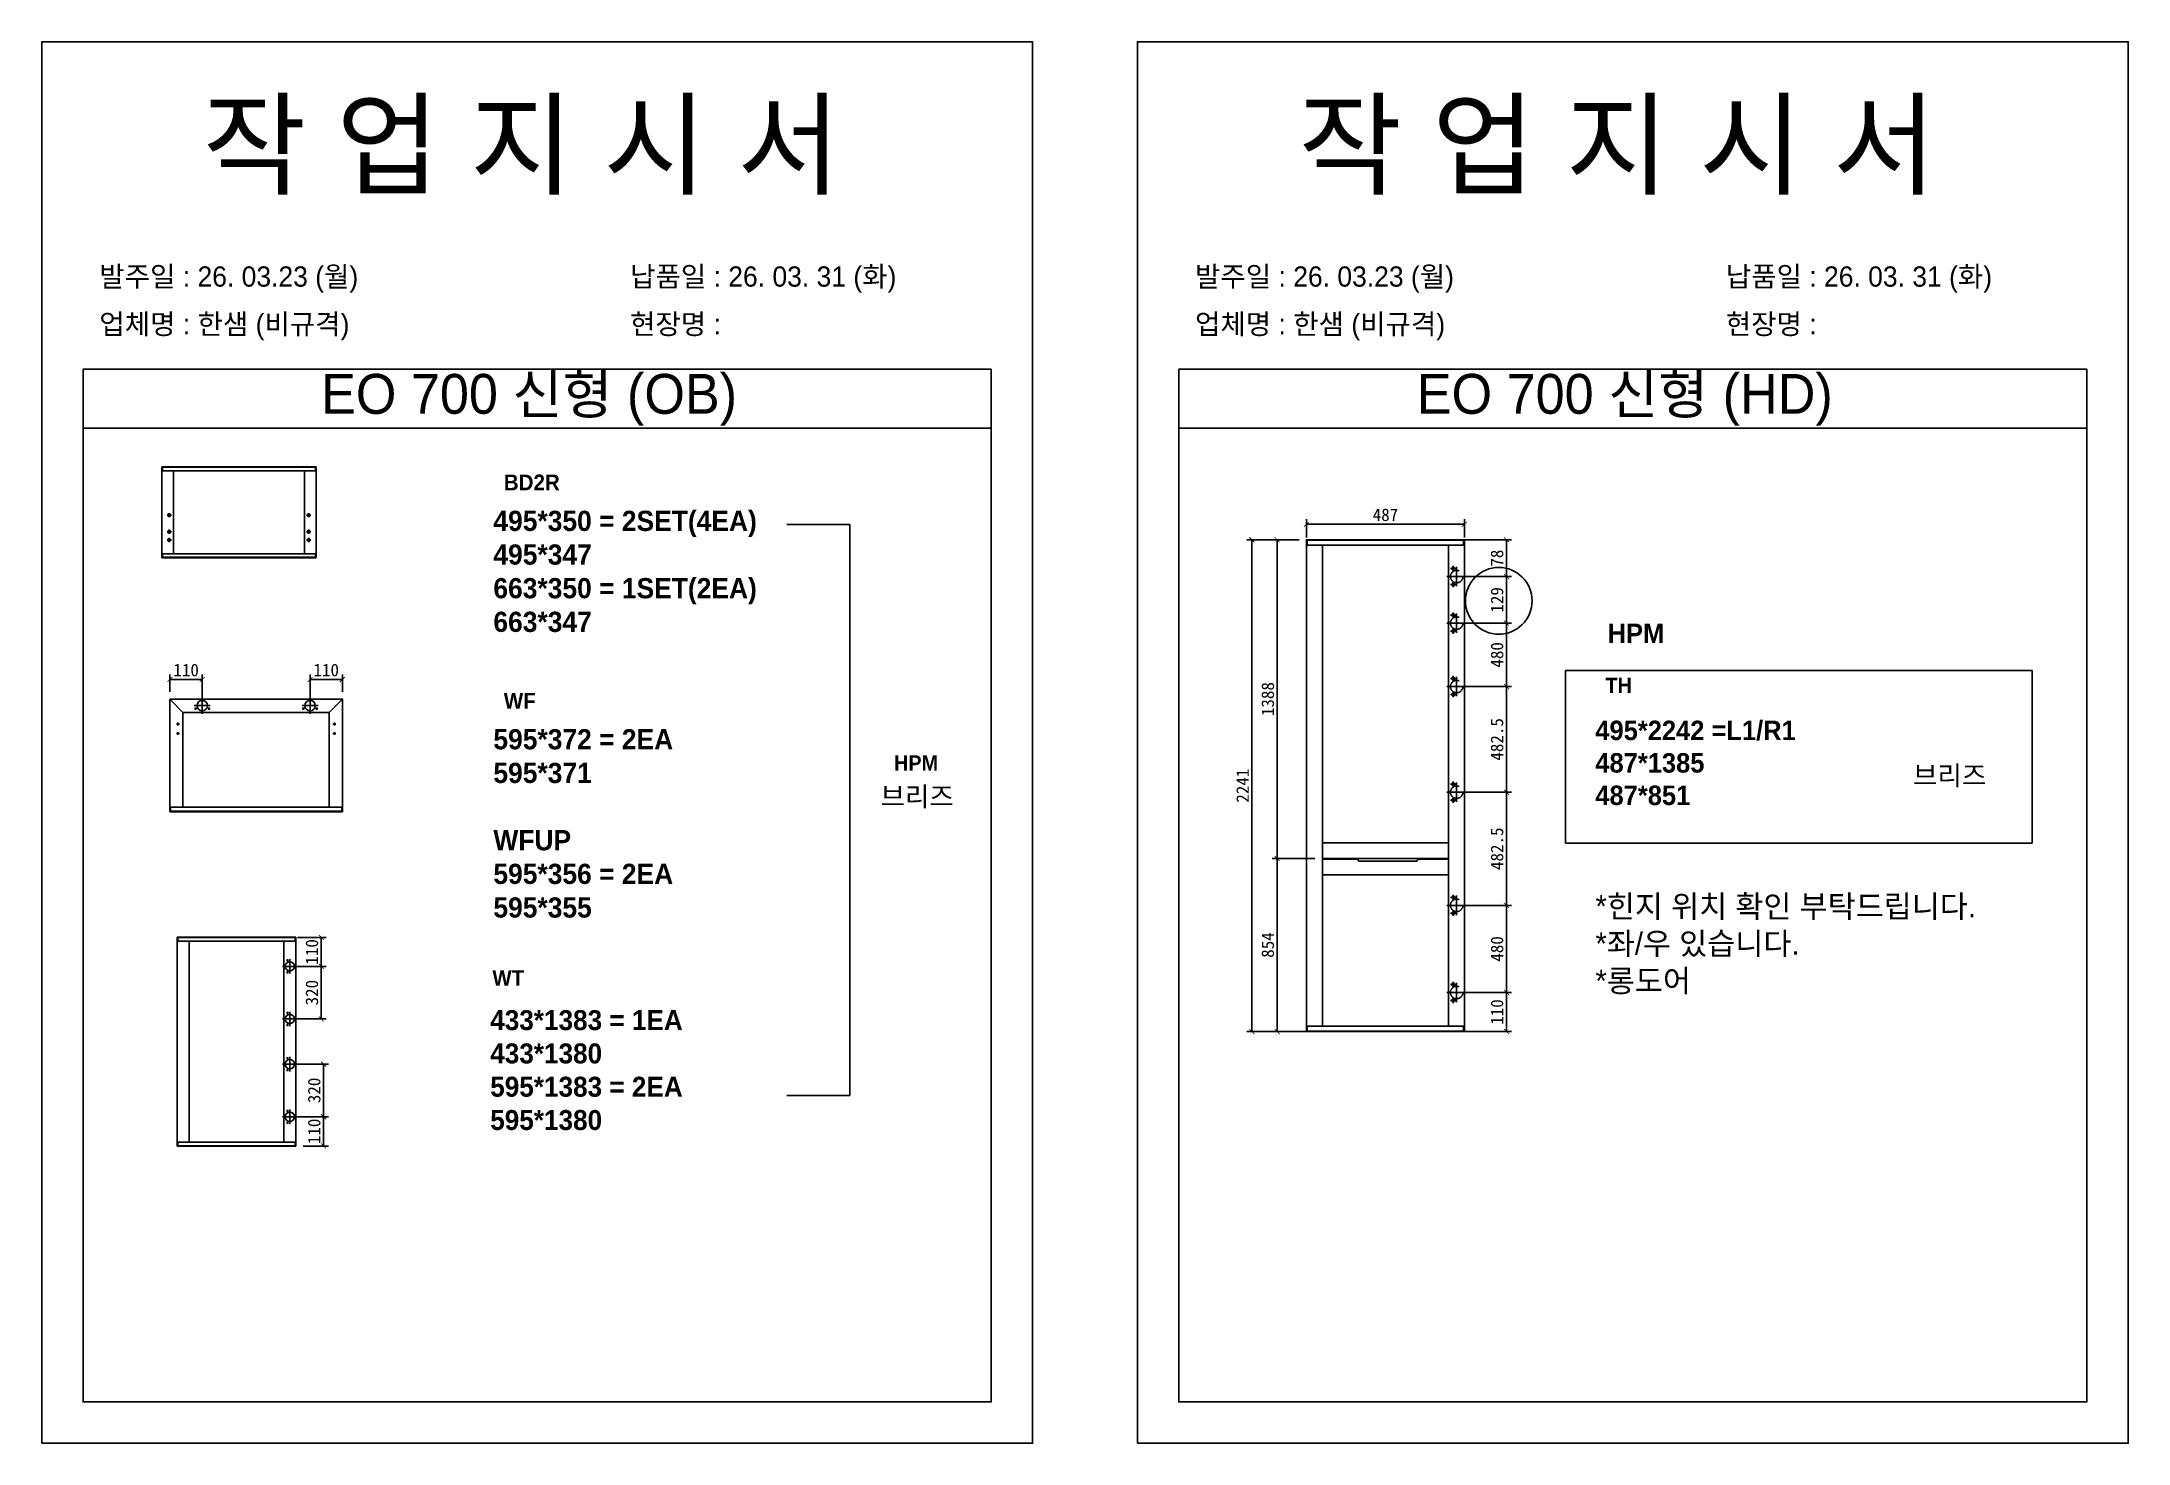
# Model space of a CAD drawing. Header units: millimetres. Extents: x -44117 to 256353, y -2095463 to 65325.
# Drawn here: x 118516 to 122686, y -808676 to -805875 of the extents above; entities that cross this region are included whole.
import ezdxf

# ---------------------------------------------------------------- set-up
doc = ezdxf.new("R2010")
doc.units = ezdxf.units.MM
doc.header["$LTSCALE"] = 10
doc.linetypes.add('CENTER', pattern=[50.8, 31.75, -6.35, 6.35, -6.35])
doc.linetypes.add('HIDDEN', pattern=[9.525, 6.35, -3.175])
doc.layers.add('CENTER', color=4, linetype='CENTER')
doc.layers.add('HIDDEN', color=3, linetype='HIDDEN')
doc.styles.add('MtX_Gulim', font='')
doc.styles.get('MtX_Gulim').set_extended_font_data('Gulim', bold=True)
doc.dimstyles.new('ISO-25', dxfattribs={"dimtxt": 2.5, "dimasz": 2.5, "dimexe": 1, "dimexo": 1, "dimtad": 1, "dimtxsty": 'Standard', "dimblk": 'ARCHTICK', "dimcen": 2.5, "dimadec": 0, "dimazin": 0, "dimtfac": 1, "dimtmove": 0, "dimatfit": 3, "dimfxl": 0, "dimarcsym": 0})

msp = doc.modelspace()

# ---------------------------------------------------------------- texts
at = {"linetype": 'Continuous', "style": 'MtX_Gulim'}
for s, height, p in [('BD2R', 31.421769, (119439.19938, -806771.1797)), ('TH', 30.315933, (121641.16446, -807176.10166)), ('WF', 31.421769, (119439.19938, -807207.63234)), ('HPM', 30.315933, (120219.13575, -807331.22679)), ('WT', 31.09714, (119416.48506, -807761.5656))]:
    msp.add_text(s, height=height, dxfattribs=at).set_placement(p)
at = {"attachment_point": 1}
for s, width, gutter_width, heights, insert, char_height in [('{\\fGulim|b0|i0|c129|p50;작 업 지 시 서}', 3898.9872873, 14.7362, [-183.72574], (118837.17469, -805997.5135), 165.0454901), ('{\\fGulim|b0|i0|c129|p50;작 업 지 시 서}', 3898.9872873, 14.7362, [-183.72574], (121027.37335, -805997.5135), 165.0454901), ('\\pt11;{\\fGulim|b0|i0|c129|p50;발주일 : 26. 03.23 (월)}', 3898.9872873, 14.7362, [40.67678], (118630.62102, -806323.73819), 40.4361451), ('{\\fGulim|b0|i0|c129|p50;납품일 : 26. 03. 31 (화)}', 3898.9872873, 14.7362, [41.36774], (119691.60178, -806323.73819), 40.4361451), ('\\pt11;{\\fGulim|b0|i0|c129|p50;발주일 : 26. 03.23 (월)}', 3898.9872873, 14.7362, [40.67678], (120820.81968, -806323.73819), 40.4361451), ('{\\fGulim|b0|i0|c129|p50;납품일 : 26. 03. 31 (화)}', 3898.9872873, 14.7362, [41.36774], (121881.80044, -806323.73819), 40.4361451), ('{\\fGulim|b0|i0|c129|p50;업체명 : 한샘 (비규격)}', 3898.9872873, 14.7362, [42.57324], (118630.62102, -806418.82347), 40.4361451), ('{\\fGulim|b0|i0|c129|p50;현장명 :  }', 3898.9872873, 14.7362, [45.12049], (119691.60178, -806418.82347), 40.4361451), ('{\\fGulim|b0|i0|c129|p50;업체명 : 한샘 (비규격)}', 3898.9872873, 14.7362, [42.57324], (120820.81968, -806418.82347), 40.4361451), ('{\\fGulim|b0|i0|c129|p50;현장명 :  }', 3898.9872873, 14.7362, [45.12049], (121881.80044, -806418.82347), 40.4361451), ('{\\fGulim|b0|i0|c129|p50;EO 700 신형 (OB)}', 1882.7812357, 7.11596, [-100.28675], (119073.88671, -806538.6315), 79.6987856), ('{\\fGulim|b0|i0|c129|p50;EO 700 신형 (HD)}', 1882.7812357, 7.11596, [-100.28675], (121264.08537, -806538.6315), 79.6987856), ('{\\f굴림|b1|i0|c129|p50;495*350 = 2SET(4EA)\\P\\C1;495*347\\P\\C256;663*350 = 1SET(2EA)\\P\\C1;663*347}', 12198.822037, 156.88766, [-252.46106], (119418.37621, -806812.13818), 40.342541), ('{\\f굴림|b1|i0|c129|p50;HPM}', 11769.5052121, 151.36626, [-39.95246], (121645.59191, -807037.66643), 38.9227538), ('{\\f굴림|b1|i0|c129|p50;495*2242 =L1/R1\\P\\C1;487*1385\\P487*851}', 11769.5052121, 151.36626, [-173.45338], (121621.07413, -807231.59431), 38.9227538), ('{\\f굴림|b1|i0|c129|p50;595*372 = 2EA\\P\\C1;595*371\\P\\P\\C256;WFUP\\P595*356 = 2EA\\P\\C1;595*355}', 12198.822037, 156.88766, [-377.91782], (119418.37621, -807248.59081), 40.342541), ('{\\f굴림|b1|i0|c129|p50;브리즈}', 11769.5052121, 151.36626, [-43.2475], (122256.11605, -807321.65707), 38.9227538), ('{\\f굴림|b1|i0|c129|p50;브리즈}', 11769.5052121, 151.36626, [-43.2475], (120192.18159, -807363.51629), 38.9227538), ('{\\fGulim|b0|i0|c129|p50;*힌지 위치 확인 부탁드립니다.\\P*좌/우 있습니다.\\P*롱도어}', 1055.7982644, 3.99038, [-205.09267], (121621.21696, -807580.24841), 44.6923083), ('{\\f굴림|b1|i0|c129|p50;433*1383 = 1EA\\P\\C1;433*1380\\P\\C256;595*1383 = 2EA\\P\\C1;595*1380}', 12072.7918459, 155.2668, [-240.98041], (119412.04425, -807810.13315), 39.9257485)]:
    msp.add_mtext_dynamic_manual_height_columns(s, width=width, gutter_width=gutter_width, heights=heights, dxfattribs=dict(at, insert=insert, char_height=char_height))

# ---------------------------------------------------------------- blocks, each defined once
blk = doc.blocks.new('_ArchTick')
at = {"color": 0, "linetype": 'ByBlock', "const_width": 0.15}
blk.add_lwpolyline([(-0.5, -0.5), (0.5, 0.5)], dxfattribs=at)
blk = doc.blocks.new('*D5369')
at = {"color": 0, "lineweight": -2}
for p, q in [((118771.9, -807173.9), (118771.9, -807139.3)), ((118771.9, -807149.3), (118836.4, -807149.3)), ((118836.4, -807186.6), (118836.4, -807139.3))]:
    blk.add_line(p, q, dxfattribs=at)
at = {"layer": 'Defpoints', "color": 0}
for p in [(118836.4, -807149.3), (118771.9, -807188.9), (118836.4, -807201.6)]:
    blk.add_point(p, dxfattribs=at)
at = {"color": 0, "lineweight": -2, "xscale": 10, "yscale": 10, "zscale": 10, "rotation": 180}
blk.add_blockref('_ArchTick', (118771.9, -807149.3), dxfattribs=at)
at = {"color": 0, "lineweight": -2, "xscale": 10, "yscale": 10, "zscale": 10}
blk.add_blockref('_ArchTick', (118836.4, -807149.3), dxfattribs=at)
at = {"color": 0, "insert": (118804.2, -807130.6), "char_height": 25, "attachment_point": 5}
blk.add_mtext('110', dxfattribs=at)
blk = doc.blocks.new('*D5370')
at = {"color": 0, "lineweight": -2}
for p, q in [((119052, -807186.6), (119052, -807139.3)), ((119052, -807149.3), (119116.5, -807149.3)), ((119116.5, -807173.9), (119116.5, -807139.3))]:
    blk.add_line(p, q, dxfattribs=at)
at = {"layer": 'Defpoints', "color": 0}
for p in [(119116.5, -807149.3), (119052, -807201.6), (119116.5, -807188.9)]:
    blk.add_point(p, dxfattribs=at)
at = {"color": 0, "lineweight": -2, "xscale": 10, "yscale": 10, "zscale": 10, "rotation": 180}
blk.add_blockref('_ArchTick', (119052, -807149.3), dxfattribs=at)
at = {"color": 0, "lineweight": -2, "xscale": 10, "yscale": 10, "zscale": 10}
blk.add_blockref('_ArchTick', (119116.5, -807149.3), dxfattribs=at)
at = {"color": 0, "insert": (119084.2, -807130.6), "char_height": 25, "attachment_point": 5}
blk.add_mtext('110', dxfattribs=at)
blk = doc.blocks.new('*D5371')
at = {"color": 0, "lineweight": -2}
for p, q in [((119026.5, -807664.8), (119084.4, -807664.8)), ((119074.4, -807722.7), (119074.4, -807664.8)), ((119026.5, -807722.7), (119084.4, -807722.7))]:
    blk.add_line(p, q, dxfattribs=at)
at = {"layer": 'Defpoints', "color": 0}
for p in [(119011.5, -807664.8), (119074.4, -807664.8), (119011.5, -807722.7)]:
    blk.add_point(p, dxfattribs=at)
at = {"color": 0, "lineweight": -2, "xscale": 10, "yscale": 10, "zscale": 10}
for p, rotation in [((119074.4, -807664.8), 90), ((119074.4, -807722.7), 270)]:
    blk.add_blockref('_ArchTick', p, dxfattribs=dict(at, rotation=rotation))
at = {"color": 0, "insert": (119055.7, -807693.7), "char_height": 25, "attachment_point": 5, "rotation": 90}
blk.add_mtext('110', dxfattribs=at)
blk = doc.blocks.new('*D5372')
at = {"color": 0, "lineweight": -2}
for p, q in [((119026.5, -808023.2), (119089, -808023.2)), ((119079, -808081.7), (119079, -808023.2)), ((119038.2, -808081.7), (119089, -808081.7))]:
    blk.add_line(p, q, dxfattribs=at)
at = {"layer": 'Defpoints', "color": 0}
for p in [(119011.5, -808023.2), (119079, -808023.2), (119023.2, -808081.7)]:
    blk.add_point(p, dxfattribs=at)
at = {"color": 0, "lineweight": -2, "xscale": 10, "yscale": 10, "zscale": 10}
for p, rotation in [((119079, -808023.2), 90), ((119079, -808081.7), 270)]:
    blk.add_blockref('_ArchTick', p, dxfattribs=dict(at, rotation=rotation))
at = {"color": 0, "insert": (119060.3, -808052.5), "char_height": 25, "attachment_point": 5, "rotation": 90}
blk.add_mtext('110', dxfattribs=at)
blk = doc.blocks.new('*D5373')
at = {"color": 0, "lineweight": -2}
for p, q in [((119026.5, -807918), (119089, -807918)), ((119079, -808023.2), (119079, -807918)), ((119026.5, -808023.2), (119089, -808023.2))]:
    blk.add_line(p, q, dxfattribs=at)
at = {"layer": 'Defpoints', "color": 0}
for p in [(119011.5, -807918), (119079, -807918), (119011.5, -808023.2)]:
    blk.add_point(p, dxfattribs=at)
at = {"color": 0, "lineweight": -2, "xscale": 10, "yscale": 10, "zscale": 10}
for p, rotation in [((119079, -807918), 90), ((119079, -808023.2), 270)]:
    blk.add_blockref('_ArchTick', p, dxfattribs=dict(at, rotation=rotation))
at = {"color": 0, "insert": (119060.3, -807970.6), "char_height": 25, "attachment_point": 5, "rotation": 90}
blk.add_mtext('320', dxfattribs=at)
blk = doc.blocks.new('*D5374')
at = {"color": 0, "lineweight": -2}
for p, q in [((119026.5, -807722.7), (119084.4, -807722.7)), ((119074.4, -807722.7), (119074.4, -807827.8)), ((119026.5, -807827.8), (119084.4, -807827.8))]:
    blk.add_line(p, q, dxfattribs=at)
at = {"layer": 'Defpoints', "color": 0}
for p in [(119011.5, -807722.7), (119011.5, -807827.8), (119074.4, -807827.8)]:
    blk.add_point(p, dxfattribs=at)
at = {"color": 0, "lineweight": -2, "xscale": 10, "yscale": 10, "zscale": 10}
for p, rotation in [((119074.4, -807722.7), 90), ((119074.4, -807827.8), 270)]:
    blk.add_blockref('_ArchTick', p, dxfattribs=dict(at, rotation=rotation))
at = {"color": 0, "insert": (119055.7, -807775.2), "char_height": 25, "attachment_point": 5, "rotation": 90}
blk.add_mtext('320', dxfattribs=at)
blk = doc.blocks.new('*D5375')
at = {"color": 0, "lineweight": -2}
for p, q in [((121358.8, -806870), (121453.4, -806870)), ((121443.4, -806870), (121443.4, -806943.6)), ((121358.8, -806943.6), (121453.4, -806943.6))]:
    blk.add_line(p, q, dxfattribs=at)
at = {"layer": 'Defpoints', "color": 0}
for p in [(121343.8, -806870), (121343.8, -806943.6), (121443.4, -806943.6)]:
    blk.add_point(p, dxfattribs=at)
at = {"color": 0, "lineweight": -2, "xscale": 10, "yscale": 10, "zscale": 10}
for p, rotation in [((121443.4, -806870), 90), ((121443.4, -806943.6), 270)]:
    blk.add_blockref('_ArchTick', p, dxfattribs=dict(at, rotation=rotation))
at = {"color": 0, "insert": (121424.6, -806906.8), "char_height": 25, "attachment_point": 5, "rotation": 90}
blk.add_mtext('78', dxfattribs=at)
blk = doc.blocks.new('*D5376')
at = {"color": 0, "lineweight": -2}
for p, q in [((121060.4, -807507), (120975.1, -807507)), ((120985.1, -807507), (120985.1, -807853)), ((121060.4, -807853), (120975.1, -807853))]:
    blk.add_line(p, q, dxfattribs=at)
at = {"layer": 'Defpoints', "color": 0}
for p in [(121075.4, -807507), (120985.1, -807853), (121075.4, -807853)]:
    blk.add_point(p, dxfattribs=at)
at = {"color": 0, "lineweight": -2, "xscale": 10, "yscale": 10, "zscale": 10}
for p, rotation in [((120985.1, -807507), 90), ((120985.1, -807853), 270)]:
    blk.add_blockref('_ArchTick', p, dxfattribs=dict(at, rotation=rotation))
at = {"color": 0, "insert": (120966.4, -807680), "char_height": 25, "attachment_point": 5, "rotation": 90}
blk.add_mtext('854', dxfattribs=at)
blk = doc.blocks.new('*D5377')
at = {"color": 0, "lineweight": -2}
for p, q in [((121358.8, -807774.9), (121453.4, -807774.9)), ((121443.4, -807774.9), (121443.4, -807853)), ((121358.8, -807853), (121453.4, -807853))]:
    blk.add_line(p, q, dxfattribs=at)
at = {"layer": 'Defpoints', "color": 0}
for p in [(121343.8, -807774.9), (121343.8, -807853), (121443.4, -807853)]:
    blk.add_point(p, dxfattribs=at)
at = {"color": 0, "lineweight": -2, "xscale": 10, "yscale": 10, "zscale": 10}
for p, rotation in [((121443.4, -807774.9), 90), ((121443.4, -807853), 270)]:
    blk.add_blockref('_ArchTick', p, dxfattribs=dict(at, rotation=rotation))
at = {"color": 0, "insert": (121424.6, -807813.9), "char_height": 25, "attachment_point": 5, "rotation": 90}
blk.add_mtext('110', dxfattribs=at)
blk = doc.blocks.new('*D5378')
at = {"color": 0, "lineweight": -2}
for p, q in [((121028.9, -806870), (120975.1, -806870)), ((120985.1, -806870), (120985.1, -807507)), ((121060.4, -807507), (120975.1, -807507))]:
    blk.add_line(p, q, dxfattribs=at)
at = {"layer": 'Defpoints', "color": 0}
for p in [(121043.9, -806870), (120985.1, -807507), (121075.4, -807507)]:
    blk.add_point(p, dxfattribs=at)
at = {"color": 0, "lineweight": -2, "xscale": 10, "yscale": 10, "zscale": 10}
for p, rotation in [((120985.1, -806870), 90), ((120985.1, -807507), 270)]:
    blk.add_blockref('_ArchTick', p, dxfattribs=dict(at, rotation=rotation))
at = {"color": 0, "insert": (120966.4, -807188.5), "char_height": 25, "attachment_point": 5, "rotation": 90}
blk.add_mtext('1388', dxfattribs=at)
blk = doc.blocks.new('*D5379')
at = {"color": 0, "lineweight": -2}
for p, q in [((121358.8, -807163.5), (121453.4, -807163.5)), ((121443.4, -807163.5), (121443.4, -807374.6)), ((121358.8, -807374.6), (121453.4, -807374.6))]:
    blk.add_line(p, q, dxfattribs=at)
at = {"layer": 'Defpoints', "color": 0}
for p in [(121343.8, -807163.5), (121343.8, -807374.6), (121443.4, -807374.6)]:
    blk.add_point(p, dxfattribs=at)
at = {"color": 0, "lineweight": -2, "xscale": 10, "yscale": 10, "zscale": 10}
for p, rotation in [((121443.4, -807163.5), 90), ((121443.4, -807374.6), 270)]:
    blk.add_blockref('_ArchTick', p, dxfattribs=dict(at, rotation=rotation))
at = {"color": 0, "insert": (121424.6, -807269), "char_height": 25, "attachment_point": 5, "rotation": 90}
blk.add_mtext('482.5', dxfattribs=at)
blk = doc.blocks.new('*D5380')
at = {"color": 0, "lineweight": -2}
for p, q in [((121358.8, -807374.6), (121453.4, -807374.6)), ((121443.4, -807374.6), (121443.4, -807600.7)), ((121358.8, -807600.7), (121453.4, -807600.7))]:
    blk.add_line(p, q, dxfattribs=at)
at = {"layer": 'Defpoints', "color": 0}
for p in [(121343.8, -807374.6), (121343.8, -807600.7), (121443.4, -807600.7)]:
    blk.add_point(p, dxfattribs=at)
at = {"color": 0, "lineweight": -2, "xscale": 10, "yscale": 10, "zscale": 10}
for p, rotation in [((121443.4, -807374.6), 90), ((121443.4, -807600.7), 270)]:
    blk.add_blockref('_ArchTick', p, dxfattribs=dict(at, rotation=rotation))
at = {"color": 0, "insert": (121424.6, -807487.6), "char_height": 25, "attachment_point": 5, "rotation": 90}
blk.add_mtext('482.5', dxfattribs=at)
blk = doc.blocks.new('*D5381')
at = {"color": 0, "lineweight": -2}
for p, q in [((121358.8, -807600.7), (121453.4, -807600.7)), ((121443.4, -807600.7), (121443.4, -807774.9)), ((121358.8, -807774.9), (121453.4, -807774.9))]:
    blk.add_line(p, q, dxfattribs=at)
at = {"layer": 'Defpoints', "color": 0}
for p in [(121343.8, -807600.7), (121343.8, -807774.9), (121443.4, -807774.9)]:
    blk.add_point(p, dxfattribs=at)
at = {"color": 0, "lineweight": -2, "xscale": 10, "yscale": 10, "zscale": 10}
for p, rotation in [((121443.4, -807600.7), 90), ((121443.4, -807774.9), 270)]:
    blk.add_blockref('_ArchTick', p, dxfattribs=dict(at, rotation=rotation))
at = {"color": 0, "insert": (121424.6, -807687.8), "char_height": 25, "attachment_point": 5, "rotation": 90}
blk.add_mtext('480', dxfattribs=at)
blk = doc.blocks.new('*D5382')
at = {"color": 0, "lineweight": -2}
for p, q in [((121358.8, -807036.6), (121453.4, -807036.6)), ((121443.4, -807036.6), (121443.4, -807163.5)), ((121358.8, -807163.5), (121453.4, -807163.5))]:
    blk.add_line(p, q, dxfattribs=at)
at = {"layer": 'Defpoints', "color": 0}
for p in [(121343.8, -807036.6), (121343.8, -807163.5), (121443.4, -807163.5)]:
    blk.add_point(p, dxfattribs=at)
at = {"color": 0, "lineweight": -2, "xscale": 10, "yscale": 10, "zscale": 10}
for p, rotation in [((121443.4, -807036.6), 90), ((121443.4, -807163.5), 270)]:
    blk.add_blockref('_ArchTick', p, dxfattribs=dict(at, rotation=rotation))
at = {"color": 0, "insert": (121424.6, -807100.1), "char_height": 25, "attachment_point": 5, "rotation": 90}
blk.add_mtext('480', dxfattribs=at)
blk = doc.blocks.new('*D5383')
at = {"color": 0, "lineweight": -2}
for p, q in [((121028.9, -806870), (120924.6, -806870)), ((120934.6, -806870), (120934.6, -807853)), ((121028.9, -807853), (120924.6, -807853))]:
    blk.add_line(p, q, dxfattribs=at)
at = {"layer": 'Defpoints', "color": 0}
for p in [(121043.9, -806870), (120934.6, -807853), (121043.9, -807853)]:
    blk.add_point(p, dxfattribs=at)
at = {"color": 0, "lineweight": -2, "xscale": 10, "yscale": 10, "zscale": 10}
for p, rotation in [((120934.6, -806870), 90), ((120934.6, -807853), 270)]:
    blk.add_blockref('_ArchTick', p, dxfattribs=dict(at, rotation=rotation))
at = {"color": 0, "insert": (120915.9, -807361.5), "char_height": 25, "attachment_point": 5, "rotation": 90}
blk.add_mtext('2241', dxfattribs=at)
blk = doc.blocks.new('*D5384')
at = {"color": 0, "lineweight": -2}
for p, q in [((121043.5, -806865.7), (121043.5, -806829.1)), ((121359.5, -806865.7), (121359.5, -806829.1)), ((121043.5, -806839.1), (121359.5, -806839.1))]:
    blk.add_line(p, q, dxfattribs=at)
at = {"layer": 'Defpoints', "color": 0}
for p in [(121359.5, -806839.1), (121043.5, -806880.7), (121359.5, -806880.7)]:
    blk.add_point(p, dxfattribs=at)
at = {"color": 0, "lineweight": -2, "xscale": 10, "yscale": 10, "zscale": 10, "rotation": 180}
blk.add_blockref('_ArchTick', (121043.5, -806839.1), dxfattribs=at)
at = {"color": 0, "lineweight": -2, "xscale": 10, "yscale": 10, "zscale": 10}
blk.add_blockref('_ArchTick', (121359.5, -806839.1), dxfattribs=at)
at = {"color": 0, "insert": (121201.5, -806820.3), "char_height": 25, "attachment_point": 5}
blk.add_mtext('487', dxfattribs=at)
blk = doc.blocks.new('*D5385')
at = {"color": 0, "lineweight": -2}
for p, q in [((121358.8, -806943.6), (121453.4, -806943.6)), ((121443.4, -806943.6), (121443.4, -807036.6)), ((121358.8, -807036.6), (121453.4, -807036.6))]:
    blk.add_line(p, q, dxfattribs=at)
at = {"layer": 'Defpoints', "color": 0}
for p in [(121343.8, -806943.6), (121343.8, -807036.6), (121443.4, -807036.6)]:
    blk.add_point(p, dxfattribs=at)
at = {"color": 0, "lineweight": -2, "xscale": 10, "yscale": 10, "zscale": 10}
for p, rotation in [((121443.4, -806943.6), 90), ((121443.4, -807036.6), 270)]:
    blk.add_blockref('_ArchTick', p, dxfattribs=dict(at, rotation=rotation))
at = {"color": 0, "insert": (121424.6, -806990.1), "char_height": 25, "attachment_point": 5, "rotation": 90}
blk.add_mtext('129', dxfattribs=at)

# ---------------------------------------------------------------- dimensions: what is measured, and where the dimension line sits
for base, p1, p2, text, picture, middle in [((121359.46984, -806839.05492), (121043.49676, -806880.68723), (121359.46984, -806880.68723), '487', '*D5384', (121201.4833, -806820.30492)), ((118836.41858, -807149.31342), (118771.89852, -807188.89382), (118836.41858, -807201.62025), '110', '*D5369', (118804.15855, -807130.56342)), ((119116.4884, -807149.31342), (119051.96835, -807201.62025), (119116.4884, -807188.89382), '110', '*D5370', (119084.22838, -807130.56342))]:
    dim = msp.add_linear_dim(base=base, p1=p1, p2=p2, text=text, dimstyle='ISO-25', override={"dimscale": 10, "dimasz": 1, "dimexo": 1.5, "dimtxsty": 'Standard'})
    dim.commit()
    dim.dimension.update_dxf_attribs({"geometry": picture, "text_midpoint": middle})
for base, p1, p2, text, picture, middle in [((120934.63785, -807853.00085), (121043.85178, -806870.03302), (121043.85178, -807853.00085), '2241', '*D5383', (120915.88785, -807361.51693)), ((120985.11118, -807506.97879), (121043.85178, -806870.03302), (121075.44909, -807506.97879), '1388', '*D5378', (120966.36118, -807188.5059)), ((121443.39418, -806943.60476), (121343.8487, -806870.03302), (121343.8487, -806943.60476), '78', '*D5375', (121424.64418, -806906.81889)), ((121443.39418, -807036.64465), (121343.8487, -806943.60476), (121343.8487, -807036.64465), '129', '*D5385', (121424.64418, -806990.1247)), ((121443.39418, -807163.46627), (121343.8487, -807036.64465), (121343.8487, -807163.46627), '480', '*D5382', (121424.64418, -807100.05546)), ((121443.39418, -807374.58153), (121343.8487, -807163.46627), (121343.8487, -807374.58153), '482.5', '*D5379', (121424.64418, -807269.0239)), ((121443.39418, -807600.69244), (121343.8487, -807374.58152), (121343.8487, -807600.69244), '482.5', '*D5380', (121424.64418, -807487.63698)), ((120985.11118, -807853.00085), (121075.44909, -807506.97879), (121075.44909, -807853.00085), '854', '*D5376', (120966.36118, -807679.98982)), ((121443.39418, -807774.89514), (121343.8487, -807600.69245), (121343.8487, -807774.89514), '480', '*D5381', (121424.64418, -807687.79379)), ((119074.44753, -807827.83772), (119011.52239, -807722.65518), (119011.52239, -807827.83772), '320', '*D5374', (119055.69753, -807775.24645)), ((121443.39418, -807853.00085), (121343.8487, -807774.89515), (121343.8487, -807853.00085), '110', '*D5377', (121424.64418, -807813.948)), ((119079.01899, -807918.04772), (119011.52239, -808023.23024), (119011.52239, -807918.04772), '320', '*D5373', (119060.26899, -807970.63898)), ((119079.01899, -808023.23024), (119023.16093, -808081.73494), (119011.52239, -808023.23024), '110', '*D5372', (119060.26899, -808052.48259))]:
    dim = msp.add_linear_dim(base=base, p1=p1, p2=p2, angle=90, text=text, dimstyle='ISO-25', override={"dimscale": 10, "dimasz": 1, "dimexo": 1.5, "dimtxsty": 'Standard'})
    dim.commit()
    dim.dimension.update_dxf_attribs({"geometry": picture, "text_midpoint": middle})
dim = msp.add_linear_dim(base=(119074.44753, -807664.81809), p1=(119011.52239, -807722.65518), p2=(119011.52239, -807664.81809), angle=90, text='110', dimstyle='ISO-25', override={"dimscale": 10, "dimasz": 1, "dimexo": 1.5, "dimtxsty": 'Standard'})
dim.commit()
dim.dimension.update_dxf_attribs({"geometry": '*D5371', "text_midpoint": (119074.44753, -807693.73663), "dimtype": 160})

# ---------------------------------------------------------------- linework, layer by layer
for p, q in [((120413.58711, -806529.20425), (118598.08672, -806529.20425)), ((122603.78577, -806529.20425), (120788.28538, -806529.20425)), ((120413.58711, -806647.09389), (118598.08672, -806647.09389)), ((122603.78577, -806647.09389), (120788.28538, -806647.09389)), ((118755.58522, -806724.76382), (118755.58522, -806905.63575)), ((119063.94854, -806725.23025), (118755.58522, -806725.23025)), ((119063.94854, -806732.27856), (118755.58522, -806732.27856)), ((119063.68942, -806724.50469), (118755.84434, -806724.50469)), ((118756.88086, -806724.50469), (118756.88086, -806732.27856)), ((118778.90681, -806732.27856), (118778.90681, -806898.12102)), ((119040.62695, -806898.12102), (119040.62695, -806732.27856)), ((119062.6529, -806724.50469), (119062.6529, -806732.27856)), ((119063.94854, -806905.63575), (119063.94854, -806724.76382)), ((118774.63119, -806820.90062), (118766.07993, -806820.90062)), ((118770.35556, -806816.62499), (118770.35556, -806825.17625)), ((119044.90257, -806820.90062), (119053.45383, -806820.90062)), ((119049.1782, -806816.62499), (119049.1782, -806825.17625)), ((118774.63119, -806854.06911), (118766.07993, -806854.06911)), ((118774.63119, -806870.65336), (118766.07993, -806870.65336)), ((118770.35556, -806849.79349), (118770.35556, -806858.34474)), ((118770.35556, -806866.37773), (118770.35556, -806874.92899)), ((119044.90257, -806854.06911), (119053.45383, -806854.06911)), ((119044.90257, -806870.65336), (119053.45383, -806870.65336)), ((119049.1782, -806849.79349), (119049.1782, -806858.34474)), ((119049.1782, -806866.37773), (119049.1782, -806874.92899)), ((121043.49676, -806870.38805), (121043.49676, -807852.64582)), ((121043.49676, -806870.38805), (121043.49676, -806880.68723)), ((121359.46984, -806871.02709), (121043.49676, -806871.02709)), ((121359.11481, -806870.03302), (121043.85178, -806870.03302)), ((121045.27189, -806870.03302), (121045.27189, -806880.68723)), ((121357.69471, -806870.03302), (121357.69471, -806880.68723)), ((121359.46984, -806870.38805), (121359.46984, -806880.68723)), ((119063.94854, -806898.12102), (118755.58522, -806898.12102)), ((119063.94854, -806905.16932), (118755.58522, -806905.16932)), ((118755.84434, -806905.89488), (119063.68942, -806905.89488)), ((118756.88086, -806898.12102), (118756.88086, -806905.89488)), ((119062.6529, -806905.89488), (119062.6529, -806898.12102)), ((121043.49676, -806880.68723), (121359.46984, -806880.68723)), ((121075.44909, -806880.68723), (121075.44909, -807842.34664)), ((121327.5175, -806880.68723), (121327.5175, -807842.34664)), ((121359.46984, -806880.68723), (121359.46984, -807852.64582)), ((118771.60256, -807188.89382), (118771.60256, -807413.23415)), ((118797.94331, -807215.23457), (118771.68925, -807188.68454)), ((119116.4884, -807188.59786), (118771.89852, -807188.59786)), ((118852.56199, -807201.62025), (118820.27516, -807201.62025)), ((118823.10021, -807205.17181), (118823.10021, -807209.90723)), ((118836.41857, -807217.76367), (118836.41857, -807185.47683)), ((118849.73693, -807205.17181), (118849.73693, -807209.90723)), ((119035.82494, -807201.62025), (119068.11177, -807201.62025)), ((119038.65, -807205.17181), (119038.65, -807209.90723)), ((119051.96836, -807217.76367), (119051.96836, -807185.47683)), ((119065.28672, -807205.17181), (119065.28672, -807209.90723)), ((119090.44361, -807215.23457), (119116.69767, -807188.68454)), ((119116.78436, -807413.23415), (119116.78436, -807188.89382)), ((118784.92092, -807238.31972), (118790.84019, -807238.31972)), ((118787.88056, -807235.36009), (118787.88056, -807241.27936)), ((118797.94331, -807215.23457), (118797.94331, -807405.24313)), ((119090.44361, -807215.23457), (118797.94331, -807215.23457)), ((118825.46792, -807207.53952), (118820.73251, -807207.53952)), ((118852.10464, -807207.53952), (118847.36922, -807207.53952)), ((119041.01771, -807207.53952), (119036.2823, -807207.53952)), ((119067.65443, -807207.53952), (119062.91901, -807207.53952)), ((119090.44361, -807404.65121), (119090.44361, -807215.23457)), ((119103.46601, -807238.31972), (119097.54674, -807238.31972)), ((119100.50637, -807235.36009), (119100.50637, -807241.27936)), ((118784.92092, -807257.26139), (118790.84019, -807257.26139)), ((118787.88056, -807254.30175), (118787.88056, -807260.22102)), ((119103.46601, -807257.26139), (119097.54674, -807257.26139)), ((119100.50637, -807254.30175), (119100.50637, -807260.22102)), ((118771.60256, -807404.65121), (119116.78436, -807404.65121)), ((118771.60256, -807412.70141), (119116.4884, -807412.70141)), ((118771.89852, -807413.53011), (119116.4884, -807413.53011)), ((118773.08238, -807404.65121), (118773.08238, -807413.53011)), ((119115.30454, -807413.53011), (119115.30454, -807404.65121)), ((118786.24536, -807664.33878), (118786.24536, -808081.54664)), ((119022.97264, -807664.0725), (118786.51164, -807664.0725)), ((118787.57678, -807664.0725), (118787.57678, -807672.06104)), ((119021.9075, -807672.06104), (119021.9075, -807664.0725)), ((119023.23893, -808081.54664), (119023.23893, -807664.33878)), ((119023.23893, -807664.81809), (118786.24536, -807664.81809)), ((119023.23893, -807672.06104), (118786.24536, -807672.06104)), ((118809.94471, -807671.52847), (118809.94471, -808073.82439)), ((118999.27328, -808073.82439), (118999.27328, -807672.06104)), ((118996.9978, -807722.65518), (119026.04698, -807722.65518)), ((119008.85954, -807710.67235), (119004.59898, -807710.67235)), ((119008.85954, -807734.63799), (119004.59898, -807734.63799)), ((119006.72926, -807708.54207), (119006.72926, -807712.80263)), ((119006.72926, -807732.50772), (119006.72926, -807736.76827)), ((119011.52239, -807737.17977), (119011.52239, -807708.13059)), ((118996.9978, -807827.83772), (119026.04698, -807827.83772)), ((119008.85954, -807815.85489), (119004.59898, -807815.85489)), ((119006.72926, -807813.72461), (119006.72926, -807817.98517)), ((119011.52239, -807813.31313), (119011.52239, -807842.36231)), ((119008.85954, -807839.82053), (119004.59898, -807839.82053)), ((119006.72926, -807837.69025), (119006.72926, -807841.95081)), ((121043.49676, -807842.34664), (121359.46984, -807842.34664)), ((121043.49676, -807852.64582), (121043.49676, -807842.34664)), ((121359.46984, -807852.00677), (121043.49676, -807852.00677)), ((121359.11481, -807853.00085), (121043.85178, -807853.00085)), ((121045.27189, -807853.00085), (121045.27189, -807842.34664)), ((121357.69471, -807853.00085), (121357.69471, -807842.34664)), ((121359.46984, -807852.64582), (121359.46984, -807842.34664)), ((119008.85954, -807906.06489), (119004.59898, -807906.06489)), ((119006.72926, -807903.93461), (119006.72926, -807908.19517)), ((119011.52239, -807903.52313), (119011.52239, -807932.5723)), ((118996.9978, -807918.04772), (119026.04698, -807918.04772)), ((119008.85954, -807930.03053), (119004.59898, -807930.03053)), ((119006.72926, -807927.90025), (119006.72926, -807932.16081)), ((118996.9978, -808023.23025), (119026.04698, -808023.23025)), ((119008.85954, -808011.24741), (119004.59898, -808011.24741)), ((119008.85954, -808035.21305), (119004.59898, -808035.21305)), ((119006.72926, -808009.11713), (119006.72926, -808013.37769)), ((119006.72926, -808033.08278), (119006.72926, -808037.34333)), ((119011.52239, -808008.70565), (119011.52239, -808037.75483)), ((119023.23893, -808073.82439), (118786.24536, -808073.82439)), ((119023.23893, -808081.06734), (118786.24536, -808081.06734)), ((118787.57678, -808081.81294), (118787.57678, -808073.82439)), ((119021.9075, -808073.82439), (119021.9075, -808081.81294)), ((119022.97264, -808081.81294), (118786.51164, -808081.81294))]:
    msp.add_line(p, q)
at = {"ltscale": 10}
for p, q in [((121327.5175, -807475.88073), (121075.44909, -807475.88073)), ((121327.5175, -807506.97879), (121075.44909, -807506.97879)), ((121075.44909, -807508.71736), (121146.8093, -807508.71736)), ((121146.8093, -807510.53122), (121146.8093, -807506.97879)), ((121263.25781, -807512.66137), (121148.93946, -807512.66137)), ((121265.38797, -807510.53122), (121265.38797, -807506.97879)), ((121265.38797, -807508.71736), (121327.5175, -807508.71736)), ((121327.5175, -807539.783), (121075.44909, -807539.783))]:
    msp.add_line(p, q, dxfattribs=at)
for points in [[(118515.56397, -808675.77444), (120496.10985, -808675.77444), (120496.10985, -805874.71669), (118515.56397, -805874.71669)], [(120705.76263, -808675.77444), (122686.30851, -808675.77444), (122686.30851, -805874.71669), (120705.76263, -805874.71669)], [(121561.62437, -807131.52756), (122494.0459, -807131.52756), (122494.0459, -807476.22595), (121561.62437, -807476.22595)]]:
    msp.add_lwpolyline(points, close=True)
for points in [[(118598.08672, -806529.20425), (118598.08672, -808593.25169), (120413.58711, -808593.25169), (120413.58711, -806529.20425)], [(120788.28538, -806529.20425), (120788.28538, -808593.25169), (122603.78577, -808593.25169), (122603.78577, -806529.20425)], [(120004.6788, -806839.79866), (120131.15087, -806839.79866), (120131.15087, -807980.52713), (120004.6788, -807980.52713)]]:
    msp.add_lwpolyline(points)
for centre, radius in [((118770.35556, -806820.90062), 2.59129), ((119049.1782, -806820.90062), 2.59129), ((118770.35556, -806854.06911), 2.59129), ((118770.35556, -806870.65336), 2.59129), ((119049.1782, -806854.06911), 2.59129), ((119049.1782, -806870.65336), 2.59129), ((118836.41857, -807201.62025), 10.35872), ((119051.96836, -807201.62025), 10.35872), ((118787.88056, -807238.31972), 0.88789), ((118823.10021, -807207.53952), 0.94708), ((118849.73693, -807207.53952), 0.94708), ((119038.65, -807207.53952), 0.94708), ((119065.28672, -807207.53952), 0.94708), ((119100.50637, -807238.31972), 0.88789), ((118787.88056, -807257.26139), 0.88789), ((119100.50637, -807257.26139), 0.88789), ((119011.52239, -807722.65518), 9.31997), ((119006.72926, -807710.67235), 0.85211), ((119006.72926, -807734.63799), 0.85211), ((119011.52239, -807827.83772), 9.31997), ((119006.72926, -807815.85489), 0.85211), ((119006.72926, -807839.82053), 0.85211), ((119011.52239, -807918.04772), 9.31997), ((119006.72926, -807906.06489), 0.85211), ((119006.72926, -807930.03053), 0.85211), ((119011.52239, -808023.23025), 9.31997), ((119006.72926, -808011.24741), 0.85211), ((119006.72926, -808035.21305), 0.85211)]:
    msp.add_circle(centre, radius)
at = {"color": 1}
msp.add_circle((121427.98555, -806992.10451), 66.64582, dxfattribs=at)
for centre, radius, start, end in [((118755.84434, -806724.76382), 0.25913, 90, 180), ((119063.68942, -806724.76382), 0.25913, 0, 90), ((121043.85178, -806870.38805), 0.35503, 90, 180), ((121359.11481, -806870.38805), 0.35503, 0, 90), ((118755.84434, -806905.63575), 0.25913, 180, 270), ((119063.68942, -806905.63575), 0.25913, 270, 0), ((118771.89852, -807188.89382), 0.29596, 90, 180), ((119116.4884, -807188.89382), 0.29596, 0, 90), ((118771.89852, -807413.23415), 0.29596, 180, 270), ((119116.4884, -807413.23415), 0.29596, 270, 0), ((118786.51164, -807664.33878), 0.26628, 90, 180), ((119022.97264, -807664.33878), 0.26628, 0, 90), ((121043.85178, -807852.64582), 0.35503, 180, 270), ((121359.11481, -807852.64582), 0.35503, 270, 0), ((118786.51164, -808081.54665), 0.26628, 180, 270), ((119022.97264, -808081.54665), 0.26628, 270, 0)]:
    msp.add_arc(centre, radius, start, end)
at = {"ltscale": 10}
for centre, start, end in [((121148.93946, -807510.53122), 180, 270), ((121263.25781, -807510.53122), 270, 0)]:
    msp.add_arc(centre, 2.13016, start, end, dxfattribs=at)
at = {"layer": 'CENTER'}
for p, q in [((121324.4837, -806943.60476), (121363.21369, -806943.60476)), ((121331.77781, -806927.6286), (121342.42859, -806927.6286)), ((121337.1032, -806922.30321), (121337.1032, -806932.95398)), ((121337.1032, -806954.25554), (121337.1032, -806964.90632)), ((121343.8487, -806924.23976), (121343.8487, -806962.96975)), ((121331.77781, -806959.58093), (121342.42859, -806959.58093)), ((121324.4837, -807036.64465), (121363.21369, -807036.64465)), ((121331.77781, -807020.66848), (121342.42859, -807020.66848)), ((121337.1032, -807015.34309), (121337.1032, -807025.99387)), ((121343.8487, -807017.27965), (121343.8487, -807056.00964)), ((121331.77781, -807052.62082), (121342.42859, -807052.62082)), ((121337.1032, -807047.29543), (121337.1032, -807057.94621)), ((121324.4837, -807163.46627), (121363.21369, -807163.46627)), ((121331.77781, -807147.49011), (121342.42859, -807147.49011)), ((121337.1032, -807142.16472), (121337.1032, -807152.81549)), ((121343.8487, -807144.10127), (121343.8487, -807182.83126)), ((121331.77781, -807179.44244), (121342.42859, -807179.44244)), ((121337.1032, -807174.11705), (121337.1032, -807184.76783)), ((121331.77781, -807358.60536), (121342.42859, -807358.60536)), ((121337.1032, -807353.27997), (121337.1032, -807363.93075)), ((121343.8487, -807355.21653), (121343.8487, -807393.94652)), ((121324.4837, -807374.58153), (121363.21369, -807374.58153)), ((121331.77781, -807390.5577), (121342.42859, -807390.5577)), ((121337.1032, -807385.23231), (121337.1032, -807395.88308)), ((121337.1032, -807579.39089), (121337.1032, -807590.04167)), ((121324.4837, -807600.69245), (121363.21369, -807600.69245)), ((121331.77781, -807584.71628), (121342.42859, -807584.71628)), ((121331.77781, -807616.66862), (121342.42859, -807616.66862)), ((121337.1032, -807611.34323), (121337.1032, -807621.994)), ((121343.8487, -807581.32745), (121343.8487, -807620.05744)), ((121324.4837, -807774.89515), (121363.21369, -807774.89515)), ((121331.77781, -807758.91898), (121342.42859, -807758.91898)), ((121337.1032, -807753.59359), (121337.1032, -807764.24437)), ((121337.1032, -807785.54593), (121337.1032, -807796.1967)), ((121343.8487, -807755.53015), (121343.8487, -807794.26014)), ((121331.77781, -807790.87132), (121342.42859, -807790.87132))]:
    msp.add_line(p, q, dxfattribs=at)
at = {"layer": 'HIDDEN'}
for centre, radius in [((121343.8487, -806943.60476), 12.42591), ((121337.1032, -806927.6286), 2.7692), ((121337.1032, -806959.58093), 2.7692), ((121343.8487, -807036.64465), 12.42591), ((121337.1032, -807020.66848), 2.7692), ((121337.1032, -807052.62082), 2.7692), ((121343.8487, -807163.46627), 12.42591), ((121337.1032, -807147.49011), 2.7692), ((121337.1032, -807179.44244), 2.7692), ((121343.8487, -807374.58153), 12.42591), ((121337.1032, -807358.60536), 2.7692), ((121337.1032, -807390.5577), 2.7692), ((121343.8487, -807600.69245), 12.42591), ((121337.1032, -807584.71628), 2.7692), ((121337.1032, -807616.66861), 2.7692), ((121343.8487, -807774.89515), 12.42591), ((121337.1032, -807758.91898), 2.7692), ((121337.1032, -807790.87132), 2.7692)]:
    msp.add_circle(centre, radius, dxfattribs=at)

msp.set_redraw_order([(e.dxf.handle, doc.entitydb.next_handle()) for e in msp.query("TEXT MTEXT ATTDEF DIMENSION ARC_DIMENSION")])  # texts and dimensions are drawn at this point

doc.saveas('drawing.dxf')
